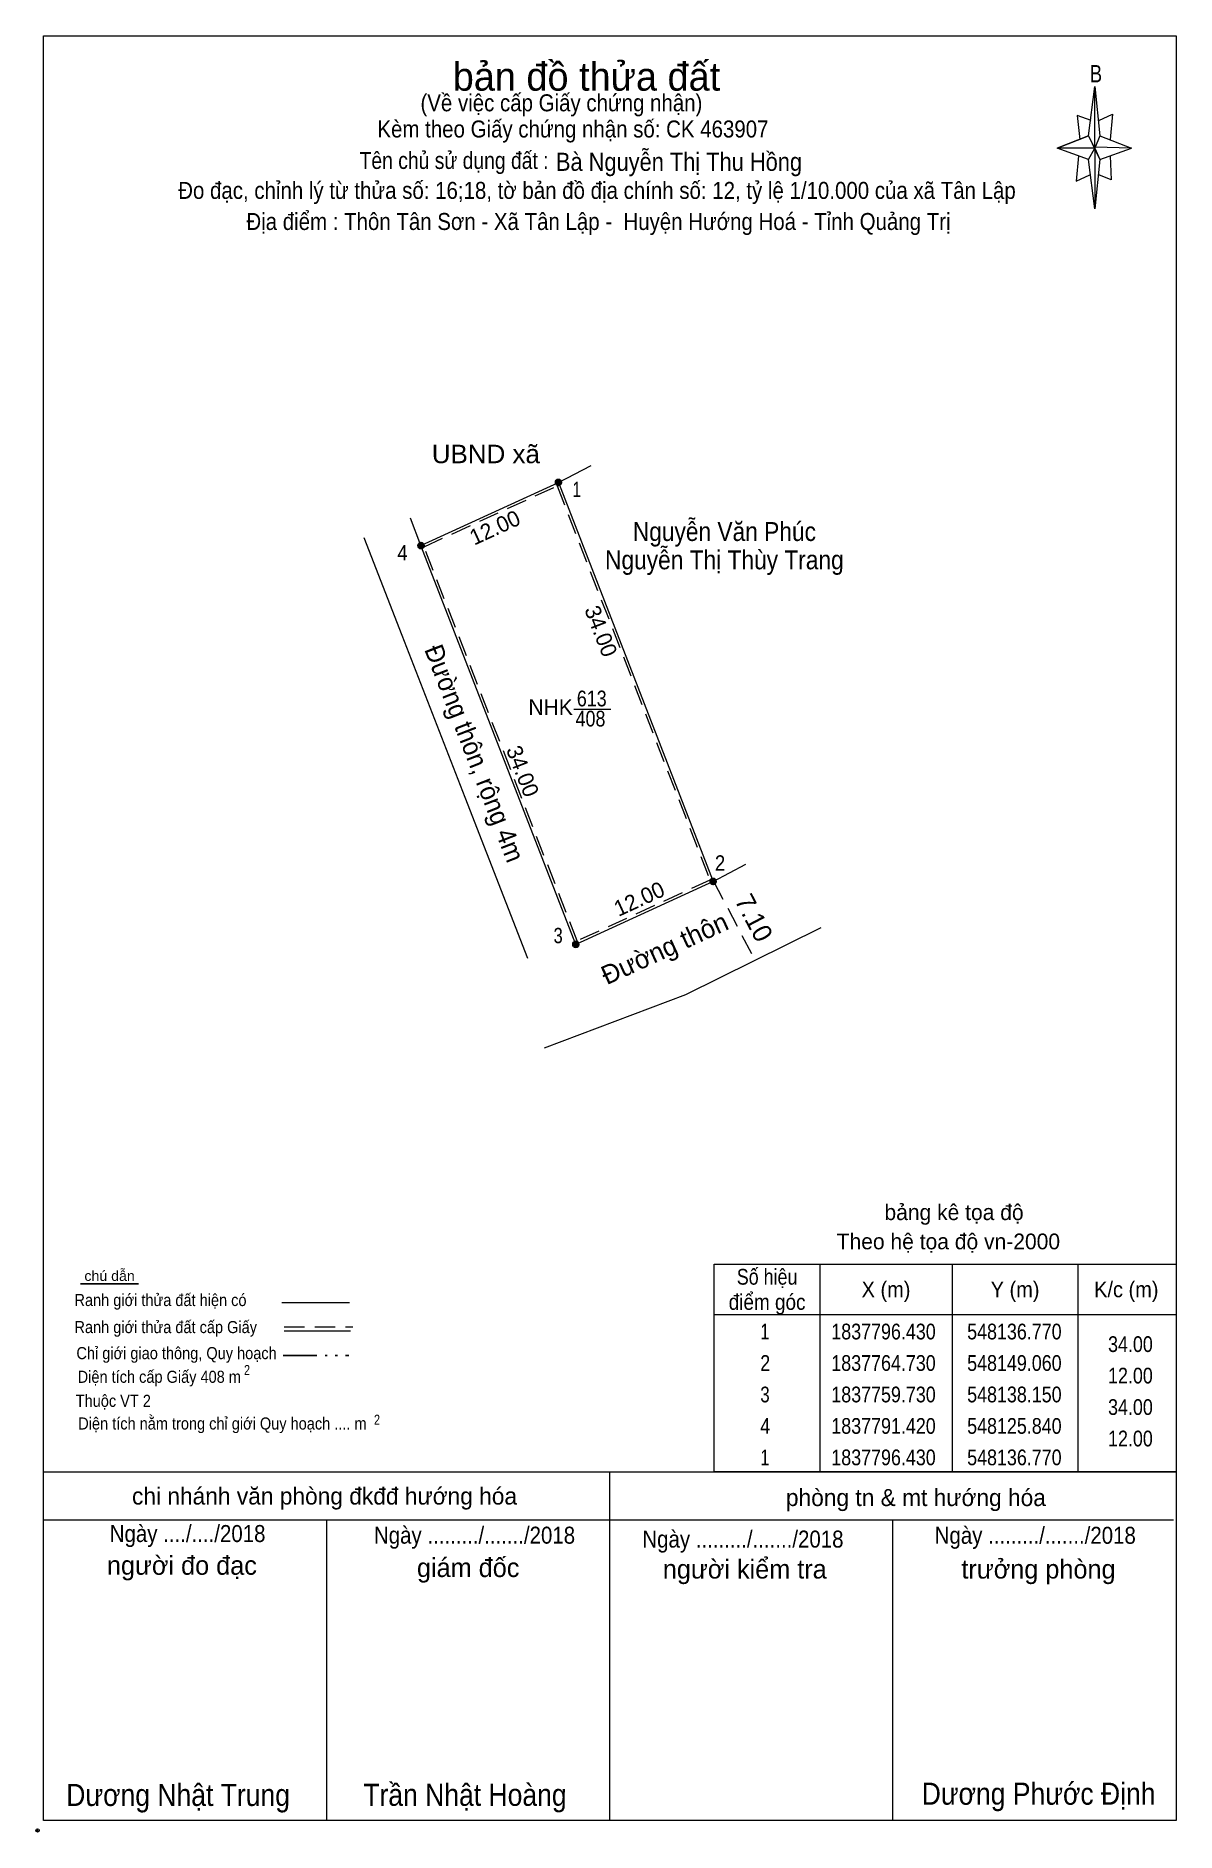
# Model space of a CAD drawing. Header units: metres. Extents: x 548051 to 548702, y 1837718 to 1837863.
# Drawn here: x 548215.6 to 548306.2, y 1837718 to 1837860.7 of the extents above; entities that cross this region are included whole.
import ezdxf
from ezdxf.enums import TextEntityAlignment as Align

# ---------------------------------------------------------------- set-up
doc = ezdxf.new("R2010")
doc.units = ezdxf.units.M
doc.header["$LTSCALE"] = 0.54
doc.header["$PDMODE"] = 32
doc.header["$PDSIZE"] = 0.27
doc.linetypes.add('DASH_DOUBLE_DOT', pattern=[9.2, 5, -1.2, 0.3, -1.2, 0.3, -1.2])
doc.linetypes.add('MEDIUM_DASHED', pattern=[4.5, 3, -1.5])
for name, color, linetype, lineweight in [('1', 7, 'Continuous', 13), ('10', 7, 'Continuous', 13), ('11', 7, 'Continuous', 25), ('27', 7, 'Continuous', 13), ('4', 7, 'Continuous', 13), ('63', 7, 'Continuous', 13)]:
    doc.layers.add(name, color=color, linetype=linetype, lineweight=lineweight)
doc.layers.add('36', color=7, linetype='Continuous')
doc.layers.add('9', color=7, linetype='Continuous')

msp = doc.modelspace()

# ---------------------------------------------------------------- texts
at = {"layer": '1', "width": 0.85}
for s, p in [('613', (548259.815, 1837807.46)), ('408', (548259.715, 1837805.86))]:
    msp.add_text(s, height=1.25, dxfattribs=at).set_placement(p, align=Align.CENTER)
at = {"layer": '1'}
msp.add_text('NHK', height=1.25, dxfattribs=at).set_placement((548256.545, 1837806.78), align=Align.CENTER)
at = {"layer": '10', "width": 0.95}
msp.add_text('Đường thôn, rộng 4m', height=1.5, rotation=291.229, dxfattribs=at).set_placement((548246.49, 1837811.99))
at = {"layer": '10'}
for s, rotation, p in [('7.10', 297.654, (548271.14, 1837792.04)), ('Đường thôn', 24.615, (548261.01, 1837785.3))]:
    msp.add_text(s, height=1.5, rotation=rotation, dxfattribs=at).set_placement(p)
at = {"layer": '36'}
for s, height, width, p in [('UBND xã', 1.468, 1.05, (548251.4, 1837826.78)), ('Nguyễn Văn Phúc', 1.5, 0.9, (548270.355, 1837820.6)), ('Nguyễn Thị Thùy Trang', 1.5, 0.9, (548270.355, 1837818.35))]:
    msp.add_text(s, height=height, dxfattribs=dict(at, width=width)).set_placement(p, align=Align.CENTER)
at = {"layer": '4'}
for s, height, p in [('bản đồ thửa đất', 2.25, (548259.395, 1837856.38)), ('bảng kê tọa độ', 1.25, (548288.605, 1837766.64)), ('Theo hệ tọa độ vn-2000', 1.25, (548288.155, 1837764.32)), ('chi nhánh văn phòng đkđđ hướng hóa', 1.35, (548238.58, 1837744.04)), ('phòng tn & mt hướng hóa', 1.35, (548285.575, 1837743.92)), ('người đo đạc', 1.5, (548227.245, 1837738.46)), ('giám đốc', 1.5, (548249.995, 1837738.28)), ('người kiểm tra', 1.5, (548271.975, 1837738.16)), ('trưởng phòng', 1.5, (548295.315, 1837738.16))]:
    msp.add_text(s, height=height, dxfattribs=at).set_placement(p, align=Align.CENTER)
for s, height, width, p in [('B', 1.378, 0.8, (548299.88, 1837857.04)), ('(Về việc cấp Giấy chứng nhận)', 1.35, 0.9, (548257.405, 1837854.74)), ('Kèm theo Giấy chứng nhận số: CK 463907', 1.35, 0.9, (548258.32, 1837852.66)), ('Tên chủ sử dụng đất :', 1.35, 0.85, (548248.875, 1837850.16)), ('Đo đạc, chỉnh lý từ thửa số: 16;18, tờ bản đồ địa chính số: 12, tỷ lệ 1/10.000 của xã Tân Lập', 1.35, 0.9, (548260.23, 1837847.78)), ('Địa điểm : Thôn Tân Sơn - Xã Tân Lập -  Huyện Hướng Hoá - Tỉnh Quảng Trị ', 1.35, 0.9, (548260.575, 1837845.31)), ('chú dẫn', 0.7999, 1.05, (548221.5, 1837761.81)), ('Ranh giới thửa đất hiện có ', 0.96, 0.9, (548225.705, 1837759.81)), ('Ranh giới thửa đất cấp Giấy', 0.96, 0.9, (548225.96, 1837757.66)), ('Chỉ giới giao thông, Quy hoạch', 0.96, 0.9, (548226.82, 1837755.59)), ('Diện tích cấp Giấy 408 m', 0.96, 0.9, (548225.45, 1837753.71)), ('2', 0.8, 0.8, (548232.42, 1837754.33)), ('Thuộc VT 2', 0.96, 0.9, (548221.795, 1837751.8)), ('Diện tích nằm trong chỉ giới Quy hoạch .... m', 0.96, 0.9, (548230.465, 1837750)), ('2', 0.8, 0.8, (548242.75, 1837750.38)), ('Ngày ..../..../2018', 1.35, 0.9, (548227.7, 1837741.06)), ('Ngày ........./......./2018', 1.35, 0.9, (548250.5, 1837740.93)), ('Ngày ........./......./2018', 1.35, 0.9, (548271.83, 1837740.62)), ('Ngày ........./......./2018', 1.35, 0.9, (548295.06, 1837740.92)), ('Dương Nhật Trung', 1.75, 0.9, (548226.945, 1837720.09)), ('Trần Nhật Hoàng', 1.75, 0.9, (548249.74, 1837720.1)), ('Dương Phước Định', 1.75, 0.9, (548295.325, 1837720.19))]:
    msp.add_text(s, height=height, dxfattribs=dict(at, width=width)).set_placement(p, align=Align.CENTER)
at = {"layer": '4', "width": 0.9}
msp.add_text('Bà Nguyễn Thị Thu Hồng', height=1.44, dxfattribs=at).set_placement((548256.97, 1837850.01))
at = {"layer": '63'}
for s, rotation, p in [('12.00', 24.625, (548252.3746, 1837821.0976)), ('34.00', 291.191, (548259.964, 1837813.2109)), ('34.00', 291.229, (548253.7434, 1837802.0863)), ('12.00', 24.622, (548263.8446, 1837791.5975))]:
    msp.add_text(s, height=1.25, rotation=rotation, dxfattribs=at).set_placement(p, align=Align.CENTER)
for s, width, p in [('Số hiệu', 0.85, (548273.75, 1837761.51)), ('X (m)', 0.95, (548283.2, 1837760.51)), ('Y (m)', 0.95, (548293.455, 1837760.51)), ('K/c (m)', 0.95, (548302.295, 1837760.51)), ('điểm góc', 0.9, (548273.75, 1837759.51)), (' 1', 0.75, (548273.4, 1837757.16)), ('1837796.430', 0.85, (548283, 1837757.16)), ('548136.770', 0.85, (548293.4, 1837757.16)), (' 2', 0.85, (548273.405, 1837754.66)), ('1837764.730', 0.85, (548283, 1837754.66)), ('548149.060', 0.85, (548293.4, 1837754.66)), (' 3', 0.8, (548273.395, 1837752.16)), ('1837759.730', 0.85, (548283, 1837752.16)), ('548138.150', 0.85, (548293.4, 1837752.16)), (' 4', 0.85, (548273.4, 1837749.66)), ('1837791.420', 0.85, (548283, 1837749.66)), ('548125.840', 0.85, (548293.4, 1837749.66)), (' 1', 0.75, (548273.4, 1837747.16)), ('1837796.430', 0.85, (548283, 1837747.16)), ('548136.770', 0.85, (548293.4, 1837747.16))]:
    msp.add_text(s, height=1.25, dxfattribs=dict(at, width=width)).set_placement(p, align=Align.CENTER)
at = {"layer": '63', "width": 0.85}
for s, p in [('34.00', (548304.4, 1837756.16)), ('12.00', (548304.4, 1837753.66)), ('34.00', (548304.4, 1837751.16)), ('12.00', (548304.4, 1837748.66))]:
    msp.add_text(s, height=1.25, dxfattribs=at).set_placement(p, align=Align.RIGHT)
at = {"layer": '9'}
for s, width, p in [('1', 0.75, (548258.63, 1837824.09)), ('4', 0.9, (548244.78, 1837819.06)), ('2', 0.9, (548270.01, 1837794.4)), ('3', 0.8, (548257.145, 1837788.64))]:
    msp.add_text(s, height=1.223, dxfattribs=dict(at, width=width)).set_placement(p, align=Align.CENTER)

# ---------------------------------------------------------------- hatches: boundary and pattern name
at = {"layer": '11'}
for points in [[(548257.4147, 1837825.25, 1), (548256.9253, 1837825.25, 1)], [(548257.4147, 1837825.25, 1), (548256.9253, 1837825.25, 1)], [(548246.4847, 1837820.24, 1), (548245.9953, 1837820.24, 1)], [(548269.7047, 1837793.55, 1), (548269.2153, 1837793.55, 1)], [(548258.7941, 1837788.5514, 1), (548258.3048, 1837788.5514, 1)]]:
    msp.add_hatch(color=256, dxfattribs=at).paths.add_polyline_path(points)

# ---------------------------------------------------------------- linework, layer by layer
at = {"layer": '1'}
msp.add_lwpolyline([(548257.17, 1837825.25), (548269.46, 1837793.55), (548258.55, 1837788.55), (548246.24, 1837820.24)], close=True, dxfattribs=at)
at = {"layer": '10'}
for p, q in [((548241.71, 1837820.88), (548244.72, 1837813.11)), ((548244.72, 1837813.11), (548249.73, 1837800.25)), ((548249.73, 1837800.25), (548254.7, 1837787.46)), ((548267.3, 1837784.56), (548278.05, 1837789.88)), ((548256.07, 1837780.33), (548267.3, 1837784.56)), ((548256.07, 1837780.33), (548267.3, 1837784.56))]:
    msp.add_line(p, q, dxfattribs=at)
at = {"layer": '10', "linetype": 'MEDIUM_DASHED'}
msp.add_line((548269.49, 1837793.57), (548272.79, 1837787.28), dxfattribs=at)
at = {"layer": '10'}
msp.add_lwpolyline([(548257.17, 1837825.25), (548269.46, 1837793.55), (548258.55, 1837788.55), (548246.24, 1837820.24)], close=True, dxfattribs=at)
at = {"layer": '10', "linetype": 'MEDIUM_DASHED'}
msp.add_lwpolyline([(548257.06, 1837824.98), (548269.21, 1837793.65), (548258.66, 1837788.82), (548246.49, 1837820.14)], close=True, dxfattribs=at)
at = {"layer": '11'}
for centre in [(548257.17, 1837825.25), (548257.17, 1837825.25), (548246.24, 1837820.24), (548269.46, 1837793.55), (548258.5495, 1837788.5514)]:
    msp.add_circle(centre, 0.2447, dxfattribs=at)
at = {"layer": '27'}
for p, q in [((548257.17, 1837825.25), (548259.77, 1837826.61)), ((548246.24, 1837820.24), (548245.4, 1837822.4)), ((548269.46, 1837793.55), (548272.06, 1837794.91))]:
    msp.add_line(p, q, dxfattribs=at)
at = {"layer": '4'}
for p, q in [((548299.3, 1837852.8), (548299.8, 1837856.7)), ((548300.2, 1837852.8), (548302.7, 1837851.8)), ((548299.3, 1837850.9), (548296.8, 1837851.8)), ((548301, 1837851.2), (548301.1, 1837849.3)), ((548300.2, 1837850.9), (548299.8, 1837847)), ((548301.1, 1837849.3), (548300.1, 1837849.7)), ((548235.18, 1837760.09), (548240.56, 1837760.09)), ((548235.38, 1837757.85), (548240.65, 1837757.85)), ((548216.25, 1837746.63), (548306.25, 1837746.63)), ((548216.25, 1837746.63), (548306.25, 1837746.63)), ((548216.25, 1837746.63), (548306.25, 1837746.63)), ((548261.25, 1837718.93), (548261.25, 1837746.63)), ((548216.25, 1837742.83), (548306.05, 1837742.83)), ((548238.75, 1837718.93), (548238.75, 1837742.83)), ((548283.75, 1837718.93), (548283.75, 1837742.83)), ((548306.25, 1837718.93), (548216.25, 1837718.93))]:
    msp.add_line(p, q, dxfattribs=at)
at = {"layer": '4', "lineweight": 25}
msp.add_line((548223.8, 1837761.58), (548219.18, 1837761.58), dxfattribs=at)
at = {"layer": '4', "linetype": 'MEDIUM_DASHED'}
msp.add_line((548235.38, 1837758.17), (548240.82, 1837758.17), dxfattribs=at)
at = {"layer": '4', "linetype": 'DASH_DOUBLE_DOT', "lineweight": 25}
msp.add_line((548235.28, 1837755.88), (548240.52, 1837755.88), dxfattribs=at)
at = {"layer": '4'}
for points in [[(548216.25, 1837860.73), (548306.25, 1837860.73), (548306.25, 1837718.93), (548216.25, 1837718.93)], [(548299.8, 1837856.7), (548300.2, 1837852.8), (548299.8, 1837851.8)], [(548299.8, 1837851.8), (548296.8, 1837851.8), (548299.3, 1837852.8), (548300.2, 1837850.9), (548302.7, 1837851.8), (548299.8, 1837851.9)], [(548299.8, 1837851.8), (548299.8, 1837847), (548299.3, 1837850.9)]]:
    msp.add_lwpolyline(points, close=True, dxfattribs=at)
for points in [[(548299.5, 1837854), (548298.4, 1837854.4), (548298.6, 1837852.5)], [(548300.1, 1837854), (548301.2, 1837854.5), (548301, 1837852.5)], [(548299.8, 1837851.8), (548299.3, 1837852.8), (548296.8, 1837851.8)], [(548298.5, 1837851.2), (548298.3, 1837849.2), (548299.4, 1837849.7)], [(548299.8, 1837851.8), (548300.2, 1837850.9), (548302.7, 1837851.8)]]:
    msp.add_lwpolyline(points, dxfattribs=at)
msp.add_point((548215.78, 1837718.15), dxfattribs=at)
at = {"layer": '63'}
for p, q in [((548258.38, 1837807.23), (548261.32, 1837807.23)), ((548277.95, 1837763.13), (548277.95, 1837746.63)), ((548288.45, 1837763.13), (548288.45, 1837746.63)), ((548298.45, 1837763.13), (548298.45, 1837746.63)), ((548269.55, 1837759.13), (548306.25, 1837759.13))]:
    msp.add_line(p, q, dxfattribs=at)
msp.add_lwpolyline([(548269.55, 1837763.13), (548306.25, 1837763.13), (548306.25, 1837746.63), (548269.55, 1837746.63)], close=True, dxfattribs=at)

msp.set_redraw_order([(e.dxf.handle, doc.entitydb.next_handle()) for e in msp.query("TEXT MTEXT ATTDEF DIMENSION ARC_DIMENSION")])  # texts and dimensions are drawn at this point

doc.saveas('drawing.dxf')
